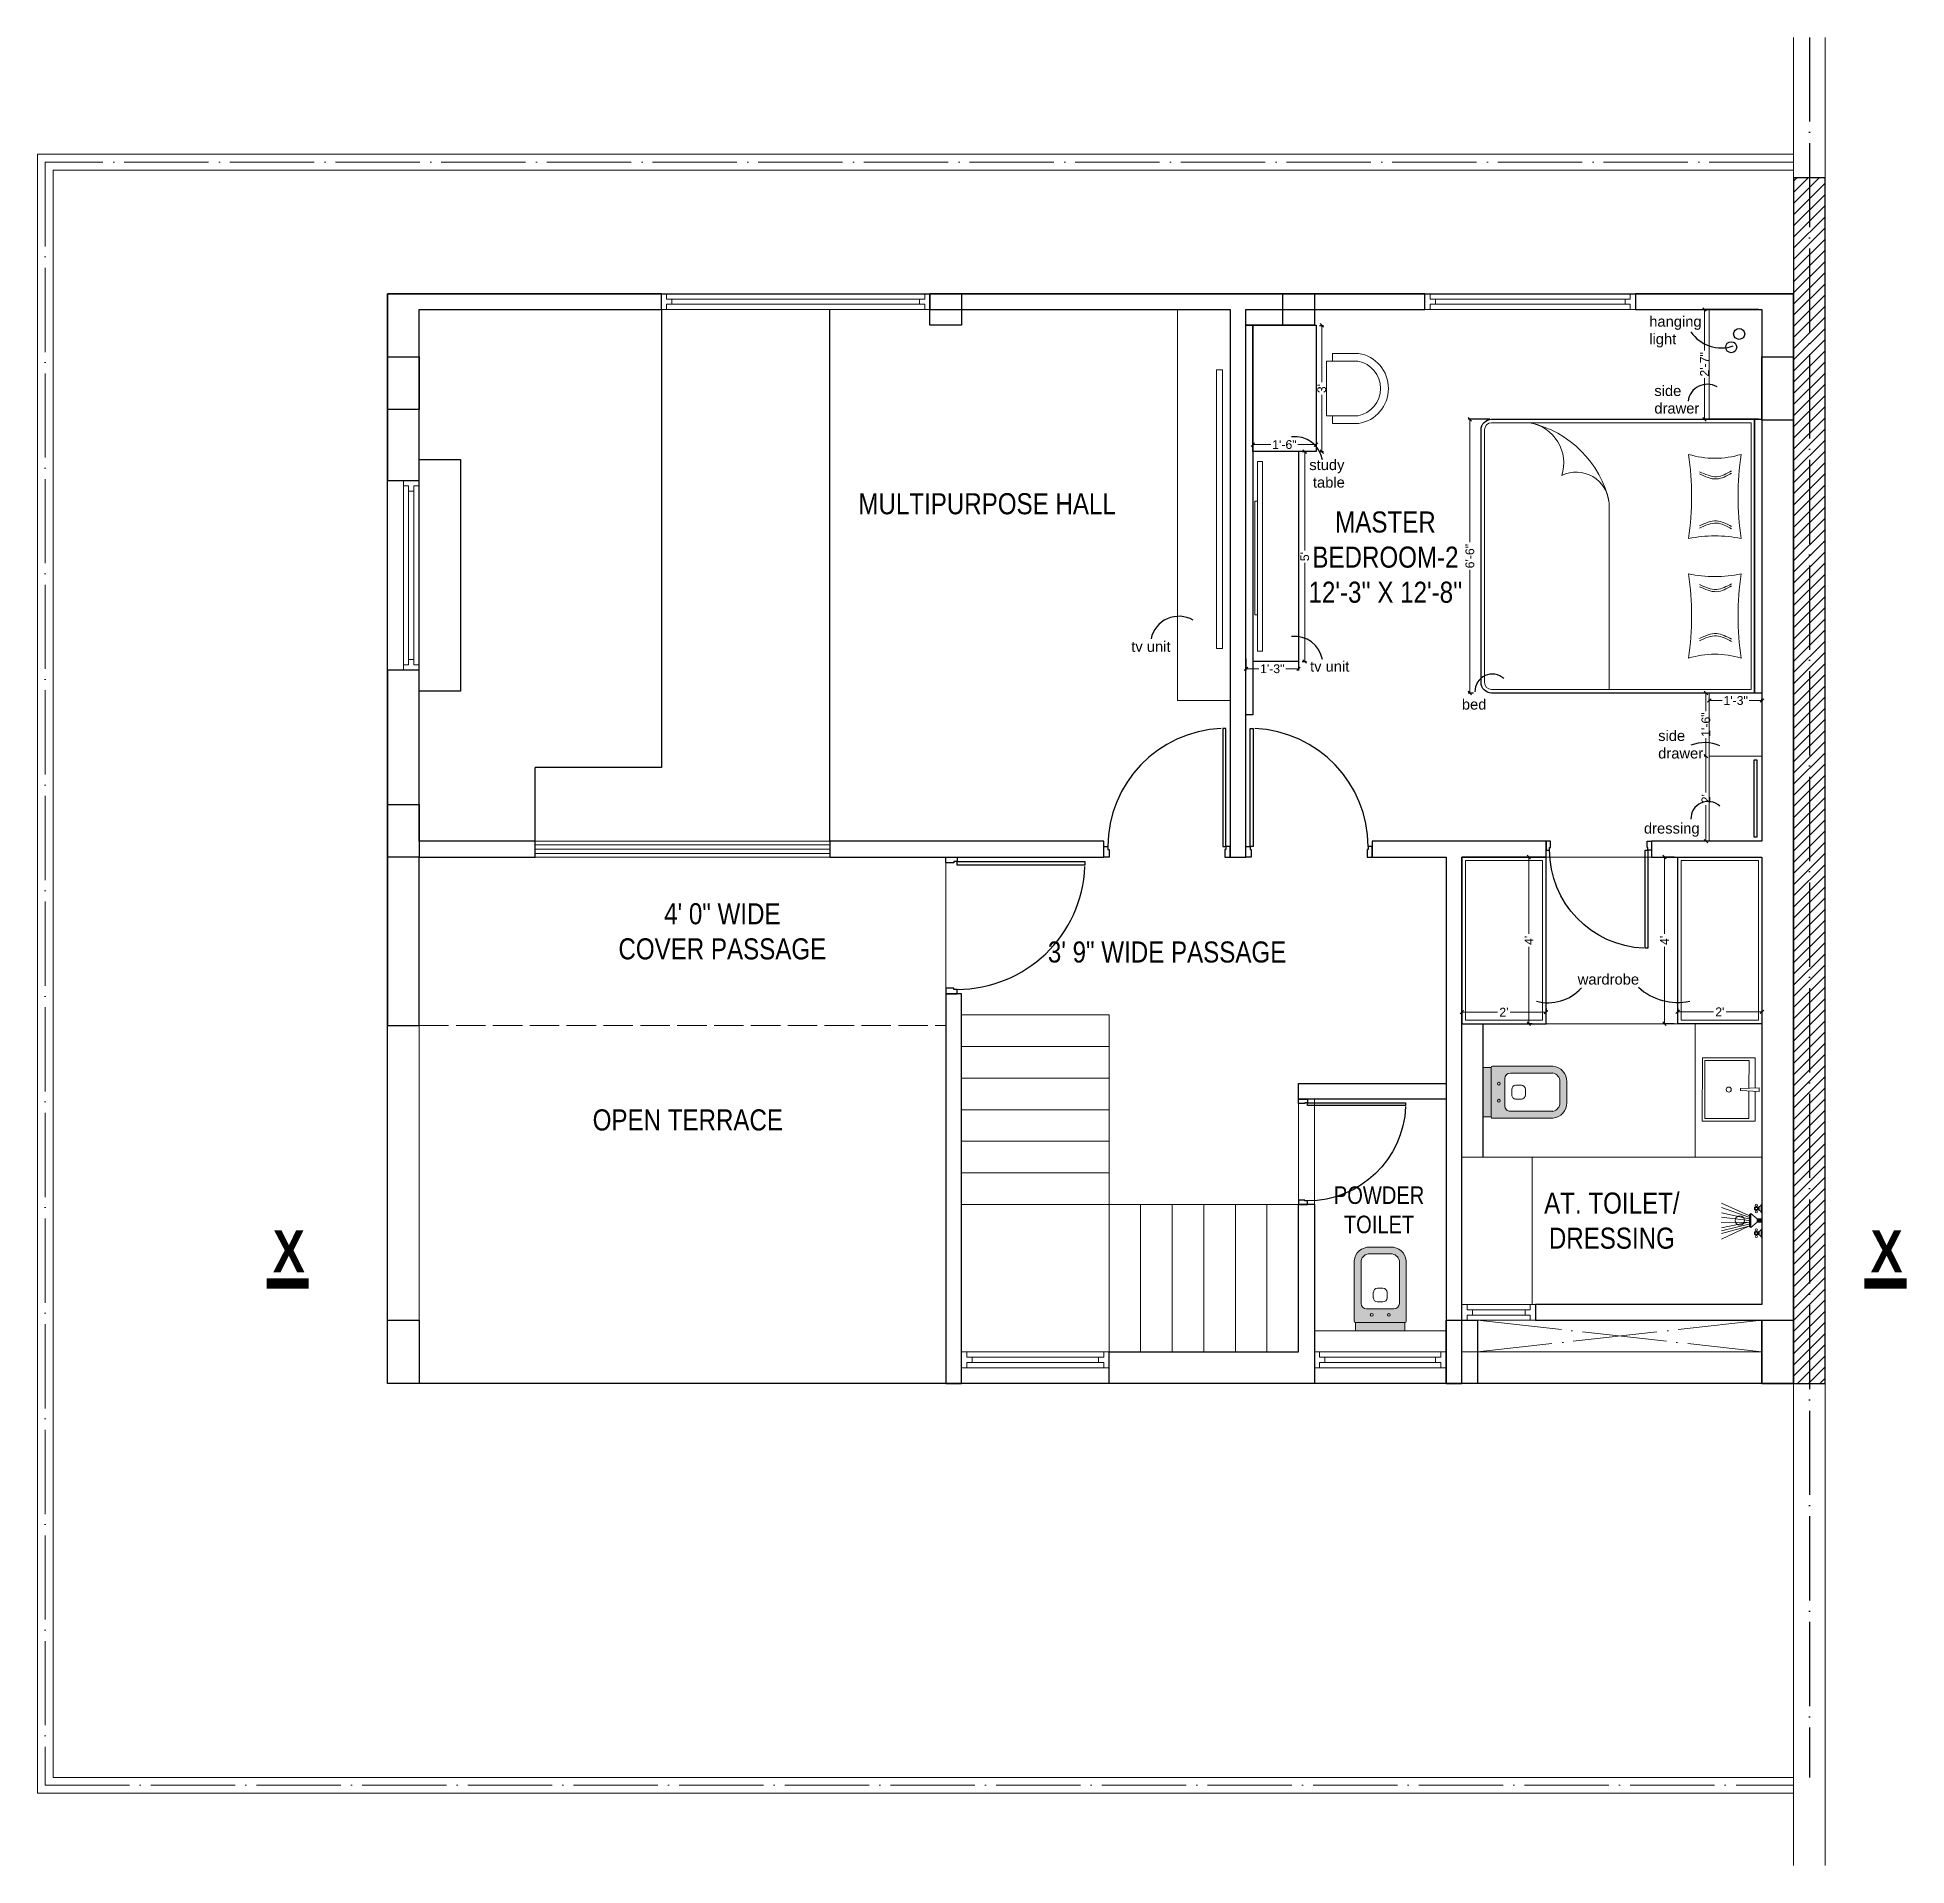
# Model space of a CAD drawing. Header units: millimetres. Extents: x 56222 to 154462, y -172610 to -121287.
# Drawn here: x 153760 to 154292, y -172567 to -172046 of the extents above; entities that cross this region are included whole.
import ezdxf

# ---------------------------------------------------------------- set-up
doc = ezdxf.new("R2010")
doc.units = ezdxf.units.MM
doc.header["$MEASUREMENT"] = 0
doc.header["$PDMODE"] = 35
doc.linetypes.add('ACAD_ISO02W100', pattern=[15, 12, -3])
doc.linetypes.add('ACAD_ISO04W100', pattern=[30, 24, -3, 0, -3])
doc.layers.get('Defpoints').update_dxf_attribs({"color": 220})
doc.layers.add('AR DOOR', color=40, linetype='Continuous')
doc.layers.add('AR ELE-5', color=134, linetype='Continuous')
for name, color, linetype, lineweight in [('COLUMN', 1, 'Continuous', 30), ('dim05', 1, 'Continuous', 13), ('ELEVATION ( SPIRAL STAIR )', 250, 'Continuous', 9), ('FIRST FLOOR', 7, 'Continuous', 9), ('FIRST FLOOR ( TEXT )', 7, 'Continuous', 9), ('FIRST FLOOR_( STAIR )', 251, 'Continuous', 9), ('FURNITURE', 34, 'Continuous', 9), ('GROUND FLOOR', 7, 'Continuous', 9), ('GROUND FLOOR  ( HATCH )', 251, 'Continuous', 9), ('GROUND FLOOR  ( PLINE )', 251, 'Continuous', 30), ('GROUND FLOOR ( DW_RAIL )', 7, 'Continuous', 9), ('Labelling', 1, 'Continuous', 25), ('SECOND FLOOR', 7, 'Continuous', 9), ('SECOND FLOOR  ( PLINE )', 251, 'Continuous', 30), ('SECOND FLOOR ( DW_RAIL )', 7, 'Continuous', 9), ('SECOND FLOOR ( PLine )', 7, 'Continuous', 30), ('SECOND FLOOR ( TEXT )', 7, 'Continuous', 9), ('SECTION', 7, 'Continuous', 9), ('UTILITY', 48, 'Continuous', 9), ('wall', 7, 'Continuous', 30), ('X_PLOT', 1, 'Continuous', 9)]:
    doc.layers.add(name, color=color, linetype=linetype, lineweight=lineweight)
doc.styles.add('Arial', font='arial.ttf')
doc.styles.add("Cn_BT_0'-0", font='swissc.ttf')
doc.styles.add('KATHA', font='swissc.ttf')
doc.styles.get("Standard").update_dxf_attribs({"font": 'arial.ttf', "height": 6})
doc.styles.add('style4', font='ARIALN.TTF')
doc.dimstyles.new('ISO-25', dxfattribs={"dimtxt": 2.5, "dimasz": 1, "dimexe": 0.5, "dimexo": 1, "dimtad": 0, "dimdec": 1, "dimlunit": 4, "dimtxsty": 'Standard', "dimblk": 'OBLIQUE', "dimcen": 2.5, "dimclrd": 1, "dimclre": 1, "dimclrt": 5, "dimadec": 0, "dimazin": 0, "dimtfac": 1, "dimtdec": 1, "dimtmove": 0, "dimatfit": 3, "dimfxl": 1, "dimlwd": -1, "dimarcsym": 0})

msp = doc.modelspace()

# ---------------------------------------------------------------- texts
at = {"layer": 'FIRST FLOOR ( TEXT )', "insert": (154143.9307, -172194.2324), "char_height": 6, "attachment_point": 5, "style": 'KATHA'}
msp.add_mtext("MASTER \\PBEDROOM-2\\P12'-3'' X 12'-8''", dxfattribs=at)
at = {"layer": 'Labelling', "color": 1, "char_height": 3, "width": 33.454272, "attachment_point": 5, "style": 'style4'}
for s, insert in [('\\A1;\\pxql;{\\fArial|b0|i0|c0|p34;hanging \\Plight}', (154235.8068, -172129.9872, -0.0704)), ('\\A1;\\pxql;{\\fArial|b0|i0|c0|p34;side \\Pdrawer}', (154237.2585, -172149.3063, -0.0704)), ('\\A1;{\\fArial|b0|i0|c0|p34;study\\P table}', (154127.2437, -172170.4103)), ('\\A1;{\\fArial|b0|i0|c0|p34;tv unit}', (154077.1272, -172219.7001, -0.0006)), ('\\A1;{\\fArial|b0|i0|c0|p34;tv unit}', (154128.0536, -172225.3357)), ('\\A1;\\pxql;{\\fArial|b0|i0|c0|p34;bed}', (154182.4296, -172236.166)), ('\\A1;\\pxql;{\\fArial|b0|i0|c0|p34;side \\Pdrawer}', (154238.3476, -172247.5931, -0.0704)), ('\\A1;\\pxql;{\\fArial|b0|i0|c0|p34;\\Pdressing}', (154234.2987, -172269.4123, -0.0704)), ('\\A1;\\pxql;{\\fArial|b0|i0|c0|p34;wardrobe}', (154215.4344, -172314.5076))]:
    msp.add_mtext(s, dxfattribs=dict(at, insert=insert))
at = {"layer": 'SECOND FLOOR ( TEXT )', "attachment_point": 5}
for s, insert, char_height, style in [('MULTIPURPOSE HALL', (154030.4586, -172179.0251), 6, 'KATHA'), ('4\' 0" WIDE \\PCOVER PASSAGE', (153955.0519, -172300.854), 6, 'KATHA'), ('3\' 9" WIDE PASSAGE', (154081.7345, -172306.7468), 6, 'KATHA'), ('OPEN TERRACE', (153945.2156, -172354.5901), 6, 'KATHA'), ('POWDER\\PTOILET', (154142.1107, -172380.1963), 5, "Cn_BT_0'-0"), ('AT. TOILET/\\PDRESSING', (154208.4281, -172383.2869), 6, 'KATHA')]:
    msp.add_mtext(s, dxfattribs=dict(at, insert=insert, char_height=char_height, style=style))
at = {"layer": 'SECTION', "color": 5, "char_height": 12, "attachment_point": 7, "line_spacing_factor": 1.157143, "style": "Cn_BT_0'-0"}
for insert in [(153826.984, -172398.0092), (154282.1132, -172398.0092)]:
    msp.add_mtext('{\\fSwis721 Cn BT|b1|i0|c0|p34;X}', dxfattribs=dict(at, insert=insert))

# ---------------------------------------------------------------- blocks, each defined once
blk = doc.blocks.new('*U143')
for points in [[(-1160, 0), (-1120, 0), (-1120, 30), (-1110, 30), (-1110, 100), (-1160, 100)], [(0, 0), (0, -1120), (-30, -1120), (-30, 0)], [(40, 0), (0, 0), (0, 30), (-10, 30), (-10, 100), (40, 100)]]:
    blk.add_lwpolyline(points, close=True)
at = {"layer": 'AR ELE-5', "linetype": 'ByBlock', "ltscale": 15}
blk.add_arc((2, 1), 1122, 180.0347, 267.627, dxfattribs=at)
blk = doc.blocks.new('*U168')
for points in [[(-40, 0), (0, 0), (0, 30), (10, 30), (10, 100), (-40, 100)], [(0, 0), (0, -1120), (30, -1120), (30, 0)], [(1160, 0), (1120, 0), (1120, 30), (1110, 30), (1110, 100), (1160, 100)]]:
    blk.add_lwpolyline(points, close=True)
at = {"layer": 'AR ELE-5', "linetype": 'ByBlock', "ltscale": 15}
blk.add_arc((-2, 1), 1122, 272.373, 359.9653, dxfattribs=at)
blk = doc.blocks.new('A$C3EC62B37')
at = {"layer": 'FURNITURE', "lineweight": 30, "ltscale": 0.25, "true_color": 0xffffff}
h = blk.add_hatch(color=7, dxfattribs=at)
h.dxf.hatch_style = 1
h.paths.add_polyline_path([(-12.22, 0), (-12.22, 2.35), (-26.26, 2.35), (-26.26, 0)])
h.paths.add_polyline_path([(-26.26, 2.35), (-12.22, 2.35, 0.414214), (-11.83, 2.74), (-11.83, 19.96, 0.388639), (-16.24, 23.87), (-22.38, 23.87, 0.379499), (-26.65, 19.96), (-26.65, 2.74, 0.414214)])
h.paths.add_polyline_path([(-15.35, 6.26), (-23.13, 6.26, -0.414214), (-24.7, 7.83), (-24.7, 19.96, -0.349567), (-22.37, 21.91), (-16.24, 21.91, -0.364948), (-13.78, 19.96), (-13.78, 7.83, -0.414214)], flags=16)
h.paths.add_polyline_path([(-18.46, 8.22), (-20.02, 8.22, -0.414214), (-21.2, 9.39), (-21.2, 10.96, -0.414214), (-20.02, 12.13), (-18.46, 12.13, -0.414214), (-17.28, 10.96), (-17.28, 9.39, -0.414214)], flags=0)
h.paths.add_polyline_path([(-22.06, 4.53, -1), (-21.27, 4.53, -1)], flags=16)
at = {"layer": 'FURNITURE', "color": 0, "linetype": 'ByBlock', "lineweight": -2}
for p, q in [((-22.24, 23.87), (-16.24, 23.87)), ((-22.24, 21.91), (-16.24, 21.91)), ((-26.65, 2.74), (-26.65, 19.96)), ((-24.7, 7.83), (-24.7, 19.96)), ((-13.78, 7.83), (-13.78, 19.96)), ((-11.83, 2.74), (-11.83, 19.96)), ((-21.2, 9.39), (-21.2, 10.96)), ((-20.02, 12.13), (-18.46, 12.13)), ((-17.28, 9.39), (-17.28, 10.96)), ((-23.13, 6.26), (-15.35, 6.26)), ((-20.02, 8.22), (-18.46, 8.22)), ((-26.26, 2.35), (-12.22, 2.35)), ((-26.26, 2.35), (-26.26, 0)), ((-26.26, 0), (-12.22, 0)), ((-26.26, 0), (-12.22, 0)), ((-12.22, 2.35), (-12.22, 0))]:
    blk.add_line(p, q, dxfattribs=at)
for centre in [(-21.66, 4.53), (-16.81, 4.53)]:
    blk.add_circle(centre, 0.391, dxfattribs=at)
for centre, radius, start, end in [((-22.31, 19.5), 4.37, 89.0873, 174.0395), ((-22.31, 19.48), 2.44, 88.437, 168.6348), ((-16.17, 19.5), 4.37, 5.9605, 90.9127), ((-16.17, 19.48), 2.44, 11.3652, 91.563), ((-20.02, 10.96), 1.17, 90, 180), ((-18.46, 10.96), 1.17, 0, 90), ((-23.13, 7.83), 1.57, 180, 270), ((-20.02, 9.39), 1.17, 180, 270), ((-18.46, 9.39), 1.17, 270, 0), ((-15.35, 7.83), 1.57, 270, 0), ((-26.26, 2.74), 0.391, 180, 270), ((-12.22, 2.74), 0.391, 270, 0)]:
    blk.add_arc(centre, radius, start, end, dxfattribs=at)
blk = doc.blocks.new('A$C07311617')
at = {"layer": 'UTILITY'}
h = blk.add_hatch(color=7, dxfattribs=at)
h.paths.add_polyline_path([(-3.13, 2.02), (-3.13, 0), (-3.74, 0), (-3.74, 0.46), (-3.74, 1.42)])
h.paths.add_polyline_path([(-3.13, 0), (-3.13, -0.46), (-3.13, -2.02), (-3.74, -1.59), (-3.74, -0.46), (-3.74, 0)])
h = blk.add_hatch(color=7, dxfattribs=at)
h.paths.add_polyline_path([(0, 0.46), (0, 0), (-1.35, 0), (-1.35, 0.46)])
h.paths.add_polyline_path([(0, 0), (0, -0.46), (-1.35, -0.46), (-1.35, 0)])
at = {"layer": 'UTILITY', "color": 7}
for p, q in [((-3.74, 1.42), (-11.52, 4.9)), ((-3.74, 0.94), (-11.52, 3.66)), ((-3.74, 0.46), (-11.52, 2.15)), ((-3.74, 0), (-11.52, 0.93)), ((-3.13, 2.02), (-3.74, 1.42)), ((-3.13, -0.46), (-3.13, 2.02)), ((-1.35, 0.46), (-3.13, 2.02)), ((-3.13, 0.46), (-3.13, 1.42)), ((-1.74, 3.79), (-1.74, 4.05)), ((-1.74, 2.99), (-1.74, 2.72)), ((-1.47, 3.79), (-1.47, 4.05)), ((-1.47, 2.99), (-1.47, 2.72)), ((-1.35, -0.46), (-1.35, 0.46)), ((-1.35, 0.46), (0, 0.46)), ((-0.8, 3.9), (-0.8, 2.88)), ((-0.27, 2.44), (-0.27, 4.33)), ((0, -0.46), (0, 0.46)), ((-3.74, -0.46), (-11.62, -0.61)), ((-3.74, -0.46), (-11.57, -2.09)), ((-3.74, -1.03), (-11.52, -2.96)), ((-3.74, -1.59), (-11.52, -5.3)), ((-3.74, -1.59), (-11.52, -3.73)), ((-3.74, -1.59), (-3.13, -2.02)), ((-3.13, -0.46), (-3.13, -2.02)), ((-1.35, -0.46), (-3.13, -2.02)), ((-1.74, -3.22), (-1.74, -2.95)), ((-1.74, -4.02), (-1.74, -4.29)), ((-1.47, -3.22), (-1.47, -2.95)), ((-1.47, -4.02), (-1.47, -4.29)), ((-1.35, -0.46), (0, -0.46)), ((-0.8, -4.13), (-0.8, -3.11)), ((-0.27, -2.68), (-0.27, -4.56))]:
    blk.add_line(p, q, dxfattribs=at)
for points in [[(-1.35, 0.46), (-3.13, 2.02)], [(-3.13, -2.02), (-1.35, -0.46)]]:
    blk.add_lwpolyline(points, dxfattribs=at)
for points in [[(-1.07, 2.99), (-2.14, 2.99), (-2.14, 3.79), (-1.07, 3.79)], [(-1.07, -3.22), (-2.14, -3.22), (-2.14, -4.02), (-1.07, -4.02)]]:
    blk.add_lwpolyline(points, close=True, dxfattribs=at)
for centre, radius in [((-6.31, 0), 1.33), ((-1.6, 4.32), 0.298), ((-1.6, 3.39), 0.298), ((-1.6, 2.45), 0.298), ((-1.6, -2.69), 0.298), ((-1.6, -3.62), 0.298), ((-1.6, -4.55), 0.298)]:
    blk.add_circle(centre, radius, dxfattribs=at)
for centre, start, end in [((-1.47, 5.26), 285.2551, 344.7449), ((-1.47, 1.52), 15.2551, 74.7449), ((-1.47, -1.75), 285.2551, 344.7449), ((-1.47, -5.49), 15.2551, 74.7449)]:
    blk.add_arc(centre, 1.52, start, end, dxfattribs=at)
blk = doc.blocks.new('_Oblique')
at = {"layer": 'wall', "color": 0, "lineweight": -2}
blk.add_line((-0.5, -0.5), (0.5, 0.5), dxfattribs=at)
blk = doc.blocks.new('*D474')
at = {"layer": 'Defpoints', "color": 0, "transparency": 16777216}
for p in [(154227.19, -172279.65), (154223.42, -172327.15), (154227.19, -172327.15)]:
    blk.add_point(p, dxfattribs=at)
at = {"layer": 'dim05', "color": 1, "linetype": 'Continuous', "lineweight": -2, "transparency": 16777216}
for p, q in [((154226.19, -172279.65), (154222.92, -172279.65)), ((154226.19, -172327.15), (154222.92, -172327.15))]:
    blk.add_line(p, q, dxfattribs=at)
at = {"layer": 'dim05', "color": 1, "linetype": 'Continuous', "transparency": 16777216}
for p, q in [((154223.42, -172279.65), (154223.42, -172301.57)), ((154223.42, -172327.15), (154223.42, -172305.22))]:
    blk.add_line(p, q, dxfattribs=at)
at = {"layer": 'dim05', "color": 1, "transparency": 16777216}
for p, rotation in [((154223.42, -172279.65), 90), ((154223.42, -172327.15), 270)]:
    blk.add_blockref('_Oblique', p, dxfattribs=dict(at, rotation=rotation))
at = {"layer": 'dim05', "color": 5, "lineweight": 25, "transparency": 16777216, "insert": (154223.42, -172303.4), "char_height": 2.5, "attachment_point": 5, "rotation": 90, "style": 'Arial'}
blk.add_mtext("4'", dxfattribs=at)
blk = doc.blocks.new('*D475')
at = {"layer": 'Defpoints', "color": 0, "transparency": 16777216}
for p in [(154186.69, -172279.65), (154184.8, -172327.15), (154186.69, -172327.15)]:
    blk.add_point(p, dxfattribs=at)
at = {"layer": 'dim05', "color": 1, "linetype": 'Continuous', "lineweight": -2, "transparency": 16777216}
for p, q in [((154185.69, -172279.65), (154184.3, -172279.65)), ((154185.69, -172327.15), (154184.3, -172327.15))]:
    blk.add_line(p, q, dxfattribs=at)
at = {"layer": 'dim05', "color": 1, "linetype": 'Continuous', "transparency": 16777216}
for p, q in [((154184.8, -172279.65), (154184.8, -172301.57)), ((154184.8, -172327.15), (154184.8, -172305.22))]:
    blk.add_line(p, q, dxfattribs=at)
at = {"layer": 'dim05', "color": 1, "transparency": 16777216}
for p, rotation in [((154184.8, -172279.65), 90), ((154184.8, -172327.15), 270)]:
    blk.add_blockref('_Oblique', p, dxfattribs=dict(at, rotation=rotation))
at = {"layer": 'dim05', "color": 5, "lineweight": 25, "transparency": 16777216, "insert": (154184.8, -172303.4), "char_height": 2.5, "attachment_point": 5, "rotation": 90, "style": 'Arial'}
blk.add_mtext("4'", dxfattribs=at)
blk = doc.blocks.new('*D476')
at = {"layer": 'Defpoints', "color": 0, "transparency": 16777216}
for p in [(154165.69, -172323.84), (154189.69, -172323.84), (154189.69, -172323.84)]:
    blk.add_point(p, dxfattribs=at)
at = {"layer": 'dim05', "color": 1, "linetype": 'Continuous', "lineweight": -2, "transparency": 16777216}
for p, q in [((154165.69, -172322.84), (154165.69, -172323.34)), ((154189.69, -172322.84), (154189.69, -172323.34))]:
    blk.add_line(p, q, dxfattribs=at)
at = {"layer": 'dim05', "color": 1, "linetype": 'Continuous', "transparency": 16777216}
for p, q in [((154165.69, -172323.84), (154175.89, -172323.84)), ((154189.69, -172323.84), (154179.49, -172323.84))]:
    blk.add_line(p, q, dxfattribs=at)
at = {"layer": 'dim05', "color": 1, "transparency": 16777216, "rotation": 180}
blk.add_blockref('_Oblique', (154165.69, -172323.84), dxfattribs=at)
at = {"layer": 'dim05', "color": 1, "transparency": 16777216}
blk.add_blockref('_Oblique', (154189.69, -172323.84), dxfattribs=at)
at = {"layer": 'dim05', "color": 5, "lineweight": 25, "transparency": 16777216, "insert": (154177.69, -172323.84), "char_height": 2.5, "attachment_point": 5, "style": 'Arial'}
blk.add_mtext("2'", dxfattribs=at)
blk = doc.blocks.new('*D477')
at = {"layer": 'Defpoints', "color": 0, "transparency": 16777216}
for p in [(154227.19, -172323.84), (154251.19, -172323.76), (154251.19, -172323.84)]:
    blk.add_point(p, dxfattribs=at)
at = {"layer": 'dim05', "color": 1, "linetype": 'Continuous', "lineweight": -2, "transparency": 16777216}
for p, q in [((154227.19, -172322.84), (154227.19, -172323.26)), ((154251.19, -172322.84), (154251.19, -172323.26))]:
    blk.add_line(p, q, dxfattribs=at)
at = {"layer": 'dim05', "color": 1, "linetype": 'Continuous', "transparency": 16777216}
for p, q in [((154227.19, -172323.76), (154237.39, -172323.76)), ((154251.19, -172323.76), (154240.99, -172323.76))]:
    blk.add_line(p, q, dxfattribs=at)
at = {"layer": 'dim05', "color": 1, "transparency": 16777216, "rotation": 180}
blk.add_blockref('_Oblique', (154227.19, -172323.76), dxfattribs=at)
at = {"layer": 'dim05', "color": 1, "transparency": 16777216}
blk.add_blockref('_Oblique', (154251.19, -172323.76), dxfattribs=at)
at = {"layer": 'dim05', "color": 5, "lineweight": 25, "transparency": 16777216, "insert": (154239.19, -172323.76), "char_height": 2.5, "attachment_point": 5, "style": 'Arial'}
blk.add_mtext("2'", dxfattribs=at)
blk = doc.blocks.new('*D478')
at = {"layer": 'Defpoints', "color": 0, "transparency": 16777216}
for p in [(154174.69, -172154.91), (154167.99, -172232.91), (154169.98, -172232.91)]:
    blk.add_point(p, dxfattribs=at)
at = {"layer": 'dim05', "color": 1, "linetype": 'Continuous', "lineweight": -2, "transparency": 16777216}
for p, q in [((154173.69, -172154.91), (154167.49, -172154.91)), ((154168.98, -172232.91), (154167.49, -172232.91))]:
    blk.add_line(p, q, dxfattribs=at)
at = {"layer": 'dim05', "color": 1, "linetype": 'Continuous', "transparency": 16777216}
for p, q in [((154167.99, -172154.91), (154167.99, -172189.96)), ((154167.99, -172232.91), (154167.99, -172197.86))]:
    blk.add_line(p, q, dxfattribs=at)
at = {"layer": 'dim05', "color": 1, "transparency": 16777216}
for p, rotation in [((154167.99, -172154.91), 90), ((154167.99, -172232.91), 270)]:
    blk.add_blockref('_Oblique', p, dxfattribs=dict(at, rotation=rotation))
at = {"layer": 'dim05', "color": 5, "lineweight": 25, "transparency": 16777216, "insert": (154167.99, -172193.91), "char_height": 2.5, "attachment_point": 5, "rotation": 90, "style": 'Arial'}
blk.add_mtext('6\'-6"', dxfattribs=at)
blk = doc.blocks.new('*U457')
for points in [[(0, 0), (0, 1120), (30, 1120), (30, 0)], [(-40, 0), (0, 0), (0, -30), (10, -30), (10, -100), (-40, -100)], [(1160, 0), (1120, 0), (1120, -30), (1110, -30), (1110, -100), (1160, -100)]]:
    blk.add_lwpolyline(points, close=True)
at = {"layer": 'AR ELE-5', "linetype": 'ByBlock', "ltscale": 15}
blk.add_arc((-2, -1), 1122, 0.0347, 87.627, dxfattribs=at)
blk = doc.blocks.new('*D472')
at = {"layer": 'Defpoints', "color": 0, "transparency": 16777216}
for p in [(154119.19, -172164.14), (154120.94, -172164.14), (154119.19, -172223.94)]:
    blk.add_point(p, dxfattribs=at)
at = {"layer": 'dim05', "color": 1, "linetype": 'Continuous', "lineweight": -2, "transparency": 16777216}
for p, q in [((154120.19, -172164.14), (154121.44, -172164.14)), ((154120.19, -172223.94), (154121.44, -172223.94))]:
    blk.add_line(p, q, dxfattribs=at)
at = {"layer": 'dim05', "color": 1, "linetype": 'Continuous', "transparency": 16777216}
for p, q in [((154120.94, -172164.14), (154120.94, -172192.26)), ((154120.94, -172223.94), (154120.94, -172195.81))]:
    blk.add_line(p, q, dxfattribs=at)
at = {"layer": 'dim05', "color": 1, "transparency": 16777216}
for p, rotation in [((154120.94, -172164.14), 90), ((154120.94, -172223.94), 270)]:
    blk.add_blockref('_Oblique', p, dxfattribs=dict(at, rotation=rotation))
at = {"layer": 'dim05', "color": 5, "lineweight": 25, "transparency": 16777216, "insert": (154120.94, -172194.04), "char_height": 2.5, "attachment_point": 5, "rotation": 90, "style": 'Arial'}
blk.add_mtext("5'", dxfattribs=at)
blk = doc.blocks.new('*D473')
at = {"layer": 'Defpoints', "color": 0, "transparency": 16777216}
for p in [(154104.19, -172222.19), (154119.19, -172222.19), (154104.19, -172226.02)]:
    blk.add_point(p, dxfattribs=at)
at = {"layer": 'dim05', "color": 1, "linetype": 'Continuous', "lineweight": -2, "transparency": 16777216}
for p, q in [((154104.19, -172223.19), (154104.19, -172226.52)), ((154119.19, -172223.19), (154119.19, -172226.52))]:
    blk.add_line(p, q, dxfattribs=at)
at = {"layer": 'dim05', "color": 1, "linetype": 'Continuous', "transparency": 16777216}
for p, q in [((154104.19, -172226.02), (154107.86, -172226.02)), ((154119.19, -172226.02), (154115.52, -172226.02))]:
    blk.add_line(p, q, dxfattribs=at)
at = {"layer": 'dim05', "color": 1, "transparency": 16777216, "rotation": 180}
blk.add_blockref('_Oblique', (154104.19, -172226.02), dxfattribs=at)
at = {"layer": 'dim05', "color": 1, "transparency": 16777216}
blk.add_blockref('_Oblique', (154119.19, -172226.02), dxfattribs=at)
at = {"layer": 'dim05', "color": 5, "lineweight": 25, "transparency": 16777216, "insert": (154111.69, -172226.02), "char_height": 2.5, "attachment_point": 5, "style": 'Arial'}
blk.add_mtext('1\'-3"', dxfattribs=at)
blk = doc.blocks.new('*D471')
at = {"layer": 'Defpoints', "color": 0, "transparency": 16777216}
for p in [(154251.19, -172123.65), (154234.81, -172154.91), (154251.19, -172154.91)]:
    blk.add_point(p, dxfattribs=at)
at = {"layer": 'dim05', "color": 1, "linetype": 'Continuous', "lineweight": -2, "transparency": 16777216}
for p, q in [((154250.19, -172123.65), (154234.31, -172123.65)), ((154250.19, -172154.91), (154234.31, -172154.91))]:
    blk.add_line(p, q, dxfattribs=at)
at = {"layer": 'dim05', "color": 1, "linetype": 'Continuous', "transparency": 16777216}
for p, q in [((154234.81, -172123.65), (154234.81, -172135.31)), ((154234.81, -172154.91), (154234.81, -172143.25))]:
    blk.add_line(p, q, dxfattribs=at)
at = {"layer": 'dim05', "color": 1, "transparency": 16777216}
for p, rotation in [((154234.81, -172123.65), 90), ((154234.81, -172154.91), 270)]:
    blk.add_blockref('_Oblique', p, dxfattribs=dict(at, rotation=rotation))
at = {"layer": 'dim05', "color": 5, "lineweight": 25, "transparency": 16777216, "insert": (154234.81, -172139.28), "char_height": 2.5, "attachment_point": 5, "rotation": 90, "style": 'Arial'}
blk.add_mtext('2\'-7"', dxfattribs=at)
blk = doc.blocks.new('*D467')
at = {"layer": 'Defpoints', "color": 0, "transparency": 16777216}
for p in [(154235.22, -172232.91), (154236.19, -172232.91), (154236.19, -172250.93)]:
    blk.add_point(p, dxfattribs=at)
at = {"layer": 'dim05', "color": 1, "linetype": 'Continuous', "lineweight": -2, "transparency": 16777216}
for p, q in [((154235.19, -172232.91), (154234.72, -172232.91)), ((154235.19, -172250.93), (154234.72, -172250.93))]:
    blk.add_line(p, q, dxfattribs=at)
at = {"layer": 'dim05', "color": 1, "linetype": 'Continuous', "transparency": 16777216}
for p, q in [((154235.22, -172232.91), (154235.22, -172238.09)), ((154235.22, -172250.93), (154235.22, -172245.75))]:
    blk.add_line(p, q, dxfattribs=at)
at = {"layer": 'dim05', "color": 1, "transparency": 16777216}
for p, rotation in [((154235.22, -172232.91), 90), ((154235.22, -172250.93), 270)]:
    blk.add_blockref('_Oblique', p, dxfattribs=dict(at, rotation=rotation))
at = {"layer": 'dim05', "color": 5, "lineweight": 25, "transparency": 16777216, "insert": (154235.22, -172241.92), "char_height": 2.5, "attachment_point": 5, "rotation": 90, "style": 'Arial'}
blk.add_mtext('1\'-6"', dxfattribs=at)
blk = doc.blocks.new('*D468')
at = {"layer": 'Defpoints', "color": 0, "transparency": 16777216}
for p in [(154124.16, -172128.15), (154124.16, -172164.14), (154125.8, -172164.14)]:
    blk.add_point(p, dxfattribs=at)
at = {"layer": 'dim05', "color": 1, "linetype": 'Continuous', "lineweight": -2, "transparency": 16777216}
for p, q in [((154125.16, -172128.15), (154126.3, -172128.15)), ((154125.16, -172164.14), (154126.3, -172164.14))]:
    blk.add_line(p, q, dxfattribs=at)
at = {"layer": 'dim05', "color": 1, "linetype": 'Continuous', "transparency": 16777216}
for p, q in [((154125.8, -172128.15), (154125.8, -172144.37)), ((154125.8, -172164.14), (154125.8, -172147.92))]:
    blk.add_line(p, q, dxfattribs=at)
at = {"layer": 'dim05', "color": 1, "transparency": 16777216}
for p, rotation in [((154125.8, -172128.15), 90), ((154125.8, -172164.14), 270)]:
    blk.add_blockref('_Oblique', p, dxfattribs=dict(at, rotation=rotation))
at = {"layer": 'dim05', "color": 5, "lineweight": 25, "transparency": 16777216, "insert": (154125.8, -172146.15), "char_height": 2.5, "attachment_point": 5, "rotation": 90, "style": 'Arial'}
blk.add_mtext("3'", dxfattribs=at)
blk = doc.blocks.new('*D469')
at = {"layer": 'Defpoints', "color": 0, "transparency": 16777216}
for p in [(154106.16, -172162.31), (154124.16, -172162.14), (154124.16, -172162.31)]:
    blk.add_point(p, dxfattribs=at)
at = {"layer": 'dim05', "color": 1, "linetype": 'Continuous', "lineweight": -2, "transparency": 16777216}
for p, q in [((154106.16, -172161.31), (154106.16, -172161.64)), ((154124.16, -172161.31), (154124.16, -172161.64))]:
    blk.add_line(p, q, dxfattribs=at)
at = {"layer": 'dim05', "color": 1, "linetype": 'Continuous', "transparency": 16777216}
for p, q in [((154106.16, -172162.14), (154111.33, -172162.14)), ((154124.16, -172162.14), (154118.99, -172162.14))]:
    blk.add_line(p, q, dxfattribs=at)
at = {"layer": 'dim05', "color": 1, "transparency": 16777216, "rotation": 180}
blk.add_blockref('_Oblique', (154106.16, -172162.14), dxfattribs=at)
at = {"layer": 'dim05', "color": 1, "transparency": 16777216}
blk.add_blockref('_Oblique', (154124.16, -172162.14), dxfattribs=at)
at = {"layer": 'dim05', "color": 5, "lineweight": 25, "transparency": 16777216, "insert": (154115.16, -172162.14), "char_height": 2.5, "attachment_point": 5, "style": 'Arial'}
blk.add_mtext('1\'-6"', dxfattribs=at)
blk = doc.blocks.new('*D470')
at = {"layer": 'Defpoints', "color": 0, "transparency": 16777216}
for p in [(154236.19, -172250.93), (154235.22, -172275.15), (154236.19, -172275.15)]:
    blk.add_point(p, dxfattribs=at)
at = {"layer": 'dim05', "color": 1, "linetype": 'Continuous', "lineweight": -2, "transparency": 16777216}
for p, q in [((154235.19, -172250.93), (154234.72, -172250.93)), ((154235.19, -172275.15), (154234.72, -172275.15))]:
    blk.add_line(p, q, dxfattribs=at)
at = {"layer": 'dim05', "color": 1, "linetype": 'Continuous', "transparency": 16777216}
for p, q in [((154235.22, -172250.93), (154235.22, -172261.24)), ((154235.22, -172275.15), (154235.22, -172264.83))]:
    blk.add_line(p, q, dxfattribs=at)
at = {"layer": 'dim05', "color": 1, "transparency": 16777216}
for p, rotation in [((154235.22, -172250.93), 90), ((154235.22, -172275.15), 270)]:
    blk.add_blockref('_Oblique', p, dxfattribs=dict(at, rotation=rotation))
at = {"layer": 'dim05', "color": 5, "lineweight": 25, "transparency": 16777216, "insert": (154235.22, -172263.04), "char_height": 2.5, "attachment_point": 5, "rotation": 90, "style": 'Arial'}
blk.add_mtext("2'", dxfattribs=at)
blk = doc.blocks.new('*D466')
at = {"layer": 'Defpoints', "color": 0, "transparency": 16777216}
for p in [(154236.19, -172235.76), (154251.19, -172235.06), (154251.19, -172236.22)]:
    blk.add_point(p, dxfattribs=at)
at = {"layer": 'dim05', "color": 1, "linetype": 'Continuous', "lineweight": -2, "transparency": 16777216}
for p, q in [((154236.19, -172234.76), (154236.19, -172234.56)), ((154251.19, -172235.22), (154251.19, -172234.56))]:
    blk.add_line(p, q, dxfattribs=at)
at = {"layer": 'dim05', "color": 1, "linetype": 'Continuous', "transparency": 16777216}
for p, q in [((154236.19, -172235.06), (154239.86, -172235.06)), ((154251.19, -172235.06), (154247.52, -172235.06))]:
    blk.add_line(p, q, dxfattribs=at)
at = {"layer": 'dim05', "color": 1, "transparency": 16777216, "rotation": 180}
blk.add_blockref('_Oblique', (154236.19, -172235.06), dxfattribs=at)
at = {"layer": 'dim05', "color": 1, "transparency": 16777216}
blk.add_blockref('_Oblique', (154251.19, -172235.06), dxfattribs=at)
at = {"layer": 'dim05', "color": 5, "lineweight": 25, "transparency": 16777216, "insert": (154243.69, -172235.06), "char_height": 2.5, "attachment_point": 5, "style": 'Arial'}
blk.add_mtext('1\'-3"', dxfattribs=at)

# ---------------------------------------------------------------- dimensions: what is measured, and where the dimension line sits
at = {"layer": 'dim05', "color": 27, "lineweight": 25, "true_color": 0x7d5120}
for base, p1, p2, override, picture, middle in [((154234.8052, -172154.9146), (154251.1908, -172123.6479), (154251.1908, -172154.9146), {"dimdec": 0, "dimtxsty": 'Arial'}, '*D471', (154234.8052, -172139.2812)), ((154125.8011, -172164.1433), (154124.1639, -172128.1479), (154124.1639, -172164.1433), {"dimtxsty": 'Arial'}, '*D468', (154125.8011, -172146.1456)), ((154167.9927, -172232.9058), (154174.6876, -172154.9146), (154169.9816, -172232.9058), {"dimtxsty": 'Arial'}, '*D478', (154167.9927, -172193.9102)), ((154120.9409, -172164.1433), (154119.1908, -172223.9359), (154119.1908, -172164.1433), {"dimtxsty": 'Arial'}, '*D472', (154120.9409, -172194.0396)), ((154235.2158, -172232.9146), (154236.1908, -172250.9263), (154236.1908, -172232.9146), {"dimtxsty": 'Arial'}, '*D467', (154235.2158, -172241.9205)), ((154235.2158, -172275.1479), (154236.1908, -172250.9263), (154236.1908, -172275.1479), {"dimtxsty": 'Arial'}, '*D470', (154235.2158, -172263.0371)), ((154184.7955935241, -172327.1479006764), (154186.6908325237, -172279.6479006763), (154186.6908325237, -172327.1479006763), {"dimdec": 0, "dimtxsty": 'Arial'}, '*D475', (154184.7955935241, -172303.3979006764)), ((154223.4202820201, -172327.1479006764), (154227.1908325237, -172279.6479006763), (154227.1908325237, -172327.1479006763), {"dimdec": 0, "dimtxsty": 'Arial'}, '*D474', (154223.42028202, -172303.3979006764))]:
    dim = msp.add_linear_dim(base=base, p1=p1, p2=p2, angle=90, dimstyle='ISO-25', override=override, dxfattribs=at)
    dim.commit()
    dim.dimension.update_dxf_attribs({"geometry": picture, "text_midpoint": middle})
for base, p1, p2, picture, middle in [((154124.1639, -172162.1448), (154106.1585, -172162.3097), (154124.1639, -172162.3097), '*D469', (154115.1612, -172162.1448)), ((154104.1908, -172226.0224), (154119.1908, -172222.1859), (154104.1908, -172222.1859), '*D473', (154111.6908, -172226.0224)), ((154251.1908, -172235.0568), (154236.1908, -172235.7576), (154251.1908, -172236.2247), '*D466', (154243.6908, -172235.0568)), ((154189.6908, -172323.8399), (154165.6908, -172323.8399), (154189.6908, -172323.8399), '*D476', (154177.6908, -172323.8399)), ((154251.1908, -172323.761), (154227.1908, -172323.8399), (154251.1908, -172323.8399), '*D477', (154239.1908, -172323.761))]:
    dim = msp.add_linear_dim(base=base, p1=p1, p2=p2, dimstyle='ISO-25', override={"dimtxsty": 'Arial'}, dxfattribs=at)
    dim.commit()
    dim.dimension.update_dxf_attribs({"geometry": picture, "text_midpoint": middle})

# ---------------------------------------------------------------- hatches: boundary and pattern name
at = {"layer": 'GROUND FLOOR  ( HATCH )'}
h = msp.add_hatch(dxfattribs=at)
h.set_pattern_fill('ANSI31', color=6, scale=18, style=0)
h.set_pattern_definition([(45, (37728.5049, -9810.4735), (-1.590990258, 1.590990258), [])])
h.paths.add_polyline_path([(154269.1908, -172086.1479), (154260.1908, -172086.1479), (154260.1908, -172429.6479), (154269.1908, -172429.6479)])

# ---------------------------------------------------------------- linework, layer by layer
at = {"color": 5}
for p, q in [((153937.6908, -172123.6479), (153937.6908, -172254.1596)), ((153985.6908, -172275.1479), (153985.6908, -172123.6479)), ((153937.6908, -172254.1596), (153901.6908, -172254.1596)), ((153901.6908, -172275.1479), (153901.6908, -172254.1596))]:
    msp.add_line(p, q, dxfattribs=at)
for points in [[(153868.6908, -172166.4241), (153880.4326, -172166.4241), (153880.4326, -172232.3717), (153868.6908, -172232.3717)], [(154248.9937, -172251.987), (154249.7098, -172251.987), (154249.7098, -172274.0322), (154248.9937, -172274.0322)]]:
    msp.add_lwpolyline(points, close=True, dxfattribs=at)
at = {"lineweight": 9}
for points in [[(154108.8972, -172166.9521), (154107.4504, -172166.9521), (154107.4504, -172220.9521), (154108.8972, -172220.9521)], [(154107.4504, -172178.2337), (154106.6845, -172178.2337), (154106.6845, -172210.6706), (154107.4504, -172210.6706)]]:
    msp.add_lwpolyline(points, close=True, dxfattribs=at)
at = {"color": 5}
for centre in [(154244.6939, -172130.5939), (154242.4297, -172134.3723, -0.0704)]:
    msp.add_circle(centre, 1.5695, dxfattribs=at)
at = {"layer": 'COLUMN'}
for points in [[(154014.1908, -172119.1479), (154023.1908, -172119.1479), (154023.1908, -172128.1479), (154014.1908, -172128.1479)], [(154114.6908, -172119.1479), (154123.6908, -172119.1479), (154123.6908, -172128.1479), (154114.6908, -172128.1479)], [(153859.6908, -172137.1479), (153868.6908, -172137.1479), (153868.6908, -172152.1479), (153859.6908, -172152.1479)], [(154251.1908, -172137.1479), (154260.1908, -172137.1479), (154260.1908, -172155.1479), (154251.1908, -172155.1479)], [(153859.6908, -172264.6479), (153868.6908, -172264.6479), (153868.6908, -172279.6479), (153859.6908, -172279.6479)], [(153859.6908, -172411.6479), (153868.6908, -172411.6479), (153868.6908, -172429.6479), (153859.6908, -172429.6479)], [(154161.1908, -172411.6479), (154170.1908, -172411.6479), (154170.1908, -172429.6479), (154161.1908, -172429.6479)], [(154251.1908, -172411.6479), (154260.1908, -172411.6479), (154260.1908, -172429.6479), (154251.1908, -172429.6479)]]:
    msp.add_lwpolyline(points, close=True, dxfattribs=at)
at = {"layer": 'Defpoints', "color": 6, "lineweight": 30}
msp.add_lwpolyline([(153859.6908, -172119.1479), (154260.1908, -172119.1479), (154260.1908, -172429.6479), (153859.6908, -172429.6479)], close=True, dxfattribs=at)
at = {"layer": 'ELEVATION ( SPIRAL STAIR )', "color": 5}
for points in [[(154095.8057, -172140.8233), (154097.5014, -172140.8233), (154097.5014, -172220.2464), (154095.8057, -172220.2464)], [(153901.6908, -172275.1479), (153985.6908, -172275.1479), (153985.6908, -172279.6479), (153901.6908, -172279.6479)], [(153901.6908, -172276.1956), (153985.6908, -172276.1956), (153985.6908, -172277.3979), (153901.6908, -172277.3979)], [(153901.6908, -172277.3979), (153985.6908, -172277.3979), (153985.6908, -172278.6002), (153901.6908, -172278.6002)]]:
    msp.add_lwpolyline(points, close=True, dxfattribs=at)
at = {"layer": 'FIRST FLOOR', "color": 1}
msp.add_line((154065.1908, -172420.6479), (154065.1908, -172429.6479), dxfattribs=at)
at = {"layer": 'FIRST FLOOR_( STAIR )'}
for p, q in [((154065.1908, -172324.6479), (154023.1908, -172324.6479)), ((154065.1908, -172324.6479), (154065.1908, -172420.6479)), ((154065.1908, -172333.6479), (154023.1908, -172333.6479)), ((154065.1908, -172342.6479), (154023.1908, -172342.6479)), ((154065.1908, -172351.6479), (154023.1908, -172351.6479)), ((154065.1908, -172360.6479), (154023.1908, -172360.6479)), ((154065.1908, -172369.6479), (154023.1908, -172369.6479)), ((154119.1908, -172378.6479), (154023.1908, -172378.6479)), ((154074.1908, -172378.6479), (154074.1908, -172420.6479)), ((154083.1908, -172378.6479), (154083.1908, -172420.6479)), ((154092.1908, -172378.6479), (154092.1908, -172420.6479)), ((154101.1908, -172378.6479), (154101.1908, -172420.6479)), ((154110.1908, -172378.6479), (154110.1908, -172420.6479))]:
    msp.add_line(p, q, dxfattribs=at)
at = {"layer": 'FURNITURE'}
for p, q in [((154236.1908, -172123.6479), (154236.1908, -172154.9146)), ((154127.1639, -172138.3702), (154131.0715, -172138.3702)), ((154127.1639, -172138.3702), (154127.1639, -172153.921)), ((154131.0715, -172153.921), (154127.1639, -172153.921)), ((154207.6652, -172231.9146), (154207.6652, -172178.7216)), ((154236.1908, -172275.1479), (154236.1908, -172232.9146)), ((154236.1908, -172250.9263), (154251.1908, -172250.9263)), ((154232.1908, -172365.1479), (154232.1908, -172327.1479))]:
    msp.add_line(p, q, dxfattribs=at)
at = {"layer": 'FURNITURE', "lineweight": 30}
for p, q in [((154114.6908, -172128.1479), (154104.1908, -172128.1479)), ((154119.1908, -172164.1433), (154106.1585, -172164.1433)), ((154119.1908, -172164.1433), (154119.1908, -172223.9359)), ((154119.1908, -172223.9359), (154106.1585, -172223.9359))]:
    msp.add_line(p, q, dxfattribs=at)
at = {"layer": 'FURNITURE'}
for points in [[(154099.6908, -172123.6479), (154084.6597, -172123.6479), (154084.6597, -172235.0557), (154099.6908, -172235.0557)], [(154166.6908, -172280.6479), (154166.6908, -172326.1479), (154188.6908, -172326.1479), (154188.6908, -172280.6479)], [(154250.1908, -172280.6479), (154250.1908, -172326.1479), (154228.1908, -172326.1479), (154228.1908, -172280.6479)], [(154245.0727, -172345.6187), (154245.0724, -172346.1903), (154250.3691, -172346.4482), (154250.3699, -172345.368)], [(154185.6908, -172407.1479), (154165.6908, -172407.1479), (154165.6908, -172365.1479), (154185.6908, -172365.1479)]]:
    msp.add_lwpolyline(points, close=True, dxfattribs=at)
at = {"layer": 'FURNITURE', "lineweight": 30}
for points in [[(154104.1908, -172128.1479), (154106.1585, -172128.1479), (154106.1585, -172239.0952), (154104.1908, -172239.0952)], [(154106.1585, -172128.1479), (154124.1639, -172128.1479), (154124.1639, -172164.1433), (154106.1585, -172164.1433)], [(154249.0919, -172232.9146), (154249.0919, -172154.9146), (154251.1908, -172154.9146), (154251.1908, -172232.9146)], [(154189.6908, -172279.6479), (154165.6908, -172279.6479), (154165.6908, -172327.1479), (154189.6908, -172327.1479)], [(154227.1908, -172279.6479), (154251.1908, -172279.6479), (154251.1908, -172327.1479), (154227.1908, -172327.1479)]]:
    msp.add_lwpolyline(points, close=True, dxfattribs=at)
at = {"layer": 'FURNITURE', "flags": 128}
for points in [[(154128.8493, -172153.9124), (154128.8493, -172156.137), (154136.2314, -172156.137, 0.85361338), (154136.2828, -172136.137), (154128.8493, -172136.137), (154128.8493, -172138.3616)], [(154131.0715, -172153.9124), (154128.8493, -172153.9124), (154136.048, -172153.9148, 0.83575836), (154136.0933, -172138.3592), (154131.0715, -172138.3592), (154128.8493, -172138.3592)]]:
    msp.add_lwpolyline(points, format="xyb", dxfattribs=at)
at = {"layer": 'FURNITURE', "lineweight": 30}
msp.add_lwpolyline([(154171.1611, -172229.9146), (154171.1611, -172157.9146, -0.41421356), (154174.1611, -172154.9146), (154249.0919, -172154.9146), (154249.0919, -172232.9146), (154174.1611, -172232.9146, -0.41421356)], format="xyb", close=True, dxfattribs=at)
at = {"layer": 'FURNITURE'}
for points in [[(154172.1611, -172229.9146), (154172.1611, -172157.9146, -0.41421356), (154174.1611, -172155.9146), (154248.0919, -172155.9146), (154248.0919, -172231.9146), (154174.1611, -172231.9146, -0.41421356)], [(154194.144, -172170.9256, -0.52796512), (154207.6652, -172178.7216, 0.29648943), (154185.0225, -172155.9146, -0.4593765), (154194.144, -172170.9256)]]:
    msp.add_lwpolyline(points, format="xyb", close=True, dxfattribs=at)
at = {"layer": 'FURNITURE', "elevation": -0.0053}
for points in [[(154230.271, -172188.9056, -0.10058607), (154245.271, -172188.9056, -0.07572579), (154245.271, -172164.9056, -0.14896716), (154230.271, -172164.9056, -0.0741156)], [(154230.271, -172198.9866, 0.10058607), (154245.271, -172198.9866, 0.07572579), (154245.271, -172222.9866, 0.14896716), (154230.271, -172222.9866, 0.0741156)]]:
    msp.add_lwpolyline(points, format="xyb", close=True, dxfattribs=at)
at = {"layer": 'FURNITURE'}
for points in [[(154249.2889, -172346.3956), (154249.2745, -172354.9067), (154234.1805, -172354.8979), (154234.2011, -172336.8979), (154249.2951, -172336.9067), (154249.2896, -172345.4191)], [(154247.4886, -172346.308), (154247.4745, -172354.1853), (154234.9012, -172354.1782), (154234.9208, -172337.6186), (154247.4942, -172337.6256), (154247.4891, -172345.5043)]]:
    msp.add_lwpolyline(points, dxfattribs=at)
msp.add_circle((154241.7275, -172345.9023), 0.7202, dxfattribs=at)
for points in [[(154242.5327, -172169.6474, -0.0053), (154241.1156, -172170.4193, -0.0053), (154238.122, -172172.0502, -0.0053), (154235.0053, -172170.6095, -0.0053), (154233.3639, -172169.8508, -0.0053)], [(154242.5327, -172170.2921, -0.0053), (154241.1156, -172171.0641, -0.0053), (154238.122, -172172.695, -0.0053), (154235.0053, -172171.2543, -0.0053), (154233.3639, -172170.4956, -0.0053)], [(154242.5327, -172185.4832, -0.0053), (154241.1156, -172184.7112, -0.0053), (154238.122, -172183.0803, -0.0053), (154235.0053, -172184.521, -0.0053), (154233.3639, -172185.2797, -0.0053)], [(154242.5327, -172186.128, -0.0053), (154241.1156, -172185.356, -0.0053), (154238.122, -172183.7251, -0.0053), (154235.0053, -172185.1658, -0.0053), (154233.3639, -172185.9245, -0.0053)], [(154242.5327, -172201.7643, -0.0053), (154241.1156, -172202.5362, -0.0053), (154238.122, -172204.1671, -0.0053), (154235.0053, -172202.7264, -0.0053), (154233.3639, -172201.9677, -0.0053)], [(154242.5327, -172202.409, -0.0053), (154241.1156, -172203.181, -0.0053), (154238.122, -172204.8119, -0.0053), (154235.0053, -172203.3712, -0.0053), (154233.3639, -172202.6125, -0.0053)], [(154242.5327, -172217.6001, -0.0053), (154241.1156, -172216.8281, -0.0053), (154238.122, -172215.1972, -0.0053), (154235.0053, -172216.6379, -0.0053), (154233.3639, -172217.3966, -0.0053)], [(154242.5327, -172218.2449, -0.0053), (154241.1156, -172217.4729, -0.0053), (154238.122, -172215.842, -0.0053), (154235.0053, -172217.2827, -0.0053), (154233.3639, -172218.0414, -0.0053)]]:
    msp.add_open_spline(points, degree=3, knots=[0, 0, 0, 0, 4.57791705, 9.67113696, 9.67113696, 9.67113696, 9.67113696], dxfattribs=at)
at = {"layer": 'GROUND FLOOR'}
for p, q in [((154260.1908, -172046.099), (154260.1908, -172567.0318)), ((154260.1908, -172046.099), (154260.1908, -172143.1479)), ((154269.1908, -172046.099), (154269.1908, -172567.0318)), ((153759.9408, -172079.3979), (154260.1908, -172079.3979)), ((153759.9408, -172079.3979), (153759.9408, -172546.3979)), ((153764.4408, -172083.8979), (154260.1908, -172083.8979)), ((153764.4408, -172083.8979), (153764.4408, -172541.8979)), ((154165.6908, -172327.1479), (154251.1908, -172327.1479)), ((154165.6908, -172365.1479), (154251.1908, -172365.1479)), ((154186.6908, -172407.1479), (154186.6908, -172411.6479)), ((153764.4408, -172541.8979), (154260.1908, -172541.8979)), ((153759.9408, -172546.3979), (154260.1908, -172546.3979))]:
    msp.add_line(p, q, dxfattribs=at)
at = {"layer": 'GROUND FLOOR', "color": 1, "linetype": 'ACAD_ISO04W100'}
msp.add_line((154264.6908, -172046.099), (154264.6908, -172429.6479), dxfattribs=at)
msp.add_lwpolyline([(154260.1908, -172081.6479), (153762.1908, -172081.6479), (153762.1908, -172544.1479), (154260.1908, -172544.1479)], dxfattribs=at)
at = {"layer": 'GROUND FLOOR', "color": 6, "lineweight": 30}
msp.add_lwpolyline([(154269.1908, -172086.1479), (154260.1908, -172086.1479), (154260.1908, -172429.6479), (154269.1908, -172429.6479)], close=True, dxfattribs=at)
at = {"layer": 'GROUND FLOOR  ( PLINE )'}
msp.add_lwpolyline([(154171.6908, -172327.1479), (154171.6908, -172365.1479)], dxfattribs=at)
at = {"layer": 'GROUND FLOOR ( DW_RAIL )'}
for points in [[(154186.6908, -172407.1479), (154185.1908, -172407.1479), (154185.1908, -172408.6479), (154183.6908, -172408.6479), (154183.6908, -172410.1479), (154168.6908, -172410.1479), (154168.6908, -172408.6479), (154167.1908, -172408.6479), (154167.1908, -172407.1479), (154165.6908, -172407.1479), (154165.6908, -172411.6479), (154167.1908, -172411.6479), (154167.1908, -172410.1479), (154168.6908, -172410.1479), (154168.6908, -172408.6479), (154183.6908, -172408.6479), (154183.6908, -172410.1479), (154185.1908, -172410.1479), (154185.1908, -172411.6479), (154186.6908, -172411.6479), (154186.6908, -172407.1479), (154165.6908, -172407.1479), (154165.6908, -172411.6479), (154186.6908, -172411.6479)], [(154065.1908, -172420.6479), (154063.6908, -172420.6479), (154063.6908, -172422.1479), (154062.1908, -172422.1479), (154062.1908, -172423.6479), (154026.1908, -172423.6479), (154026.1908, -172422.1479), (154024.6908, -172422.1479), (154024.6908, -172420.6479), (154023.1908, -172420.6479), (154023.1908, -172425.1479), (154024.6908, -172425.1479), (154024.6908, -172423.6479), (154026.1908, -172423.6479), (154026.1908, -172422.1479), (154062.1908, -172422.1479), (154062.1908, -172423.6479), (154063.6908, -172423.6479), (154063.6908, -172425.1479), (154065.1908, -172425.1479), (154065.1908, -172420.6479), (154023.1908, -172420.6479), (154023.1908, -172425.1479), (154065.1908, -172425.1479)], [(154161.1908, -172420.6479), (154159.6908, -172420.6479), (154159.6908, -172422.1479), (154158.1908, -172422.1479), (154158.1908, -172423.6479), (154126.6908, -172423.6479), (154126.6908, -172422.1479), (154125.1908, -172422.1479), (154125.1908, -172420.6479), (154123.6908, -172420.6479), (154123.6908, -172425.1479), (154125.1908, -172425.1479), (154125.1908, -172423.6479), (154126.6908, -172423.6479), (154126.6908, -172422.1479), (154158.1908, -172422.1479), (154158.1908, -172423.6479), (154159.6908, -172423.6479), (154159.6908, -172425.1479), (154161.1908, -172425.1479), (154161.1908, -172420.6479), (154123.6908, -172420.6479), (154123.6908, -172425.1479), (154161.1908, -172425.1479)]]:
    msp.add_lwpolyline(points, close=True, dxfattribs=at)
at = {"layer": 'Labelling', "color": 1}
for centre, radius, start, end in [((154239.592, -172124.0793, -0.0704), 10.4883, 214.491874, 289.025315), ((154235.6666, -172150.5098, -0.0704), 5.5741, 60.720153, 172.657333), ((154118.1153, -172167.8347), 7.9778, 9.813504, 96.647322), ((154085.0765, -172219.1475, -0.0006), 8.0953, 59.801016, 167.976483), ((154118.1153, -172224.7683), 7.9778, 9.813504, 96.647322), ((154174.3626, -172232.4375), 4.9265, 47.460959, 181.868625), ((154234.8691, -172257.9577, -0.0704), 10.9008, 66.578801, 111.08552), ((154235.8713, -172268.743, -0.0704), 4.9265, 47.460959, 181.868625), ((154190.2788, -172308.5535), 12.6189, 254.854682, 318.663269), ((154227.1393, -172304.7826), 16.3225, 227.1959, 282.239494)]:
    msp.add_arc(centre, radius, start, end, dxfattribs=at)
at = {"layer": 'SECOND FLOOR'}
for p, q in [((153859.6908, -172119.1479), (154260.1908, -172119.1479)), ((153859.6908, -172119.1479), (153859.6908, -172429.6479)), ((153937.6908, -172119.1479), (153937.6908, -172123.6479)), ((154014.1908, -172119.1479), (154014.1908, -172123.6479)), ((154155.1908, -172119.1479), (154155.1908, -172123.6479)), ((154215.1908, -172119.1479), (154215.1908, -172123.6479)), ((153868.6908, -172275.1479), (153868.6908, -172123.6479)), ((153868.6908, -172123.6479), (154099.6908, -172123.6479)), ((154099.6908, -172123.6479), (154099.6908, -172279.6479)), ((154104.1908, -172123.6479), (154251.1908, -172123.6479)), ((154104.1908, -172279.6479), (154104.1908, -172123.6479)), ((154251.1908, -172123.6479), (154251.1908, -172275.1479)), ((153868.6908, -172172.3979), (153859.6908, -172172.3979)), ((153868.6908, -172226.3979), (153859.6908, -172226.3979)), ((153868.6908, -172275.1479), (153901.6908, -172275.1479)), ((153901.6908, -172279.6479), (153901.6908, -172275.1479)), ((153985.6908, -172275.1479), (154063.6908, -172275.1479)), ((153985.6908, -172279.6479), (153985.6908, -172275.1479)), ((154063.6908, -172279.6479), (154063.6908, -172275.1479)), ((154140.1908, -172275.1479), (154189.6908, -172275.1479)), ((154140.1908, -172279.6479), (154140.1908, -172275.1479)), ((154189.6908, -172275.1479), (154189.6908, -172279.6479)), ((154219.6908, -172275.1479), (154251.1908, -172275.1479)), ((154219.6908, -172275.1479), (154219.6908, -172279.6479)), ((153868.6908, -172279.6479), (154063.6908, -172279.6479)), ((153868.6908, -172429.6479), (153868.6908, -172279.6479)), ((154018.6908, -172429.6479), (154018.6908, -172279.6479)), ((154099.6908, -172279.6479), (154104.1908, -172279.6479)), ((154140.1908, -172279.6479), (154161.1908, -172279.6479)), ((154161.1908, -172279.6479), (154161.1908, -172429.6479)), ((154165.6908, -172279.6479), (154165.6908, -172429.6479)), ((154165.6908, -172279.6479), (154251.1908, -172279.6479)), ((154251.1908, -172279.6479), (154251.1908, -172407.1479)), ((154018.6908, -172318.6479), (154023.1908, -172318.6479)), ((154023.1908, -172429.6479), (154023.1908, -172318.6479)), ((153868.6908, -172327.6479), (153859.6908, -172327.6479)), ((154119.1908, -172344.1479), (154119.1908, -172420.6479)), ((154131.1908, -172348.6479), (154123.6908, -172348.6479)), ((154123.6908, -172348.6479), (154123.6908, -172429.6479)), ((154165.6908, -172407.1479), (154251.1908, -172407.1479)), ((154165.6908, -172411.6479), (154251.1908, -172411.6479)), ((154251.1908, -172411.6479), (154251.1908, -172429.6479)), ((154161.1908, -172414.6479), (154123.6908, -172414.6479)), ((154119.1908, -172420.6479), (154023.1908, -172420.6479)), ((154161.1908, -172420.6479), (154123.6908, -172420.6479)), ((154251.1908, -172420.6479), (154165.6908, -172420.6479)), ((154260.1908, -172429.6479), (153859.6908, -172429.6479))]:
    msp.add_line(p, q, dxfattribs=at)
at = {"layer": 'SECOND FLOOR', "color": 1, "linetype": 'ACAD_ISO04W100'}
for p, q in [((154170.1908, -172411.6479), (154251.1908, -172420.6479)), ((154251.1908, -172411.6479), (154170.1908, -172420.6479))]:
    msp.add_line(p, q, dxfattribs=at)
at = {"layer": 'SECOND FLOOR', "color": 1, "linetype": 'ACAD_ISO02W100', "ltscale": 0.7}
msp.add_lwpolyline([(153868.6908, -172327.6479), (154018.6908, -172327.6479)], dxfattribs=at)
at = {"layer": 'SECOND FLOOR  ( PLINE )'}
for points in [[(153868.6908, -172123.6479), (153937.6908, -172123.6479), (153937.6908, -172119.1479), (153859.6908, -172119.1479), (153859.6908, -172172.3979), (153868.6908, -172172.3979)], [(154155.1908, -172119.1479), (154014.1908, -172119.1479), (154014.1908, -172123.6479), (154099.6908, -172123.6479), (154099.6908, -172279.6479), (154104.1908, -172279.6479), (154104.1908, -172123.6479), (154155.1908, -172123.6479)], [(154260.1908, -172119.1479), (154215.1908, -172119.1479), (154215.1908, -172123.6479), (154251.1908, -172123.6479), (154251.1908, -172275.1479), (154219.6908, -172275.1479), (154219.6908, -172279.6479), (154251.1908, -172279.6479), (154251.1908, -172407.1479), (154186.6908, -172407.1479), (154186.6908, -172411.6479), (154251.1908, -172411.6479), (154251.1908, -172429.6479), (154260.1908, -172429.6479)], [(153901.6908, -172275.1479), (153868.6908, -172275.1479), (153868.6908, -172226.3979), (153864.1908, -172226.3979), (153859.6908, -172226.3979), (153859.6908, -172327.6479), (153868.6908, -172327.6479), (153868.6908, -172279.6479), (153901.6908, -172279.6479)], [(154063.6908, -172275.1479), (153985.6908, -172275.1479), (153985.6908, -172279.6479), (154063.6908, -172279.6479)], [(154023.1908, -172318.6479), (154018.6908, -172318.6479), (154018.6908, -172429.6479), (154023.1908, -172429.6479)]]:
    msp.add_lwpolyline(points, close=True, dxfattribs=at)
at = {"layer": 'SECOND FLOOR ( DW_RAIL )'}
for points in [[(154014.1908, -172119.1479), (154012.6908, -172119.1479), (154012.6908, -172120.6479), (154011.1908, -172120.6479), (154011.1908, -172122.1479), (153940.6908, -172122.1479), (153940.6908, -172120.6479), (153939.1908, -172120.6479), (153939.1908, -172119.1479), (153937.6908, -172119.1479), (153937.6908, -172123.6479), (153939.1908, -172123.6479), (153939.1908, -172122.1479), (153940.6908, -172122.1479), (153940.6908, -172120.6479), (154011.1908, -172120.6479), (154011.1908, -172122.1479), (154012.6908, -172122.1479), (154012.6908, -172123.6479), (154014.1908, -172123.6479), (154014.1908, -172119.1479), (153937.6908, -172119.1479), (153937.6908, -172123.6479), (154014.1908, -172123.6479)], [(154215.1908, -172119.1479), (154213.6908, -172119.1479), (154213.6908, -172120.6479), (154212.1908, -172120.6479), (154212.1908, -172122.1479), (154158.1908, -172122.1479), (154158.1908, -172120.6479), (154156.6908, -172120.6479), (154156.6908, -172119.1479), (154155.1908, -172119.1479), (154155.1908, -172123.6479), (154156.6908, -172123.6479), (154156.6908, -172122.1479), (154158.1908, -172122.1479), (154158.1908, -172120.6479), (154212.1908, -172120.6479), (154212.1908, -172122.1479), (154213.6908, -172122.1479), (154213.6908, -172123.6479), (154215.1908, -172123.6479), (154215.1908, -172119.1479), (154155.1908, -172119.1479), (154155.1908, -172123.6479), (154215.1908, -172123.6479)], [(153868.6908, -172226.3979), (153868.6908, -172224.8979), (153867.1908, -172224.8979), (153867.1908, -172223.3979), (153865.6908, -172223.3979), (153865.6908, -172175.3979), (153867.1908, -172175.3979), (153867.1908, -172173.8979), (153868.6908, -172173.8979), (153868.6908, -172172.3979), (153864.1908, -172172.3979), (153864.1908, -172173.8979), (153865.6908, -172173.8979), (153865.6908, -172175.3979), (153867.1908, -172175.3979), (153867.1908, -172223.3979), (153865.6908, -172223.3979), (153865.6908, -172224.8979), (153864.1908, -172224.8979), (153864.1908, -172226.3979), (153868.6908, -172226.3979), (153868.6908, -172172.3979), (153864.1908, -172172.3979), (153864.1908, -172226.3979)]]:
    msp.add_lwpolyline(points, close=True, dxfattribs=at)
at = {"layer": 'SECOND FLOOR ( PLine )'}
for p, q in [((154119.1908, -172348.6479), (154119.1908, -172344.1479)), ((154119.1908, -172344.1479), (154161.1908, -172344.1479)), ((154161.1908, -172348.6479), (154119.1908, -172348.6479)), ((154119.1908, -172420.6479), (154119.1908, -172378.6479)), ((154123.6908, -172378.6479), (154119.1908, -172378.6479)), ((154123.6908, -172378.6479), (154123.6908, -172429.6479)), ((154065.1908, -172429.6479), (154065.1908, -172420.6479)), ((154065.1908, -172420.6479), (154119.1908, -172420.6479)), ((154123.6908, -172429.6479), (154065.1908, -172429.6479))]:
    msp.add_line(p, q, dxfattribs=at)
msp.add_lwpolyline([(154165.6908, -172279.6479), (154189.6908, -172279.6479), (154189.6908, -172275.1479), (154140.1908, -172275.1479), (154140.1908, -172279.6479), (154161.1908, -172279.6479), (154161.1908, -172429.6479), (154165.6908, -172429.6479)], close=True, dxfattribs=at)
at = {"layer": 'SECTION', "color": 5}
msp.add_lwpolyline([(153831.2604, -172399.6479, 12, 12, 0), (153831.2604, -172402.6479, 0, 0, 0), (154286.3896, -172402.6479, 12, 12, 0), (154286.3896, -172399.6479, 12, 12, 0)], format="xyseb", dxfattribs=at)
at = {"layer": 'X_PLOT', "linetype": 'ACAD_ISO04W100', "lineweight": 30}
msp.add_line((154264.6908, -172046.099), (154264.6908, -172541.8979), dxfattribs=at)

# ---------------------------------------------------------------- block references
at = {"layer": 'AR DOOR', "linetype": 'ByBlock', "lineweight": -2, "extrusion": (0, 0, -1)}
for name, p, xscale, yscale, zscale, rotation in [('*U168', (-154098.4908, -172276.6479), -0.02999999999996949, 0.02999999999996949, -0.02999999999996949, 180), ('*U143', (-154105.3908, -172276.6479), -0.02999999999996949, 0.02999999999996949, -0.02999999999996949, 180), ('*U457', (-154021.9408, -172280.9479), -0.03250000000010034, 0.03250000000010034, -0.03250000000010034, 90), ('*U168', (-154121.6908, -172349.6479), 0.02500000000004618, 0.02500000000004618, -0.02500000000004618, 270)]:
    msp.add_blockref(name, p, dxfattribs=dict(at, xscale=xscale, yscale=yscale, zscale=zscale, rotation=rotation))
at = {"layer": 'AR DOOR', "linetype": 'ByBlock', "lineweight": -2, "extrusion": (0, 0, -1), "xscale": 0.02500000000004618, "yscale": 0.02500000000004618, "zscale": -0.02500000000004618}
msp.add_blockref('*U168', (-154218.6908, -172277.6479), dxfattribs=at)
at = {"layer": 'FURNITURE', "rotation": 270.0000000028459}
msp.add_blockref('A$C3EC62B37', (154171.6908, -172365.8868), dxfattribs=at)
at = {"layer": 'FURNITURE', "lineweight": 18, "rotation": 0.03312803684924393}
msp.add_blockref('A$C07311617', (154251.1908, -172383.1945), dxfattribs=at)
at = {"layer": 'FURNITURE'}
msp.add_blockref('A$C3EC62B37', (154161.6798, -172414.6479), dxfattribs=at)

msp.set_redraw_order([(e.dxf.handle, doc.entitydb.next_handle()) for e in msp.query("TEXT MTEXT ATTDEF DIMENSION ARC_DIMENSION")])  # texts and dimensions are drawn at this point

doc.saveas('drawing.dxf')
